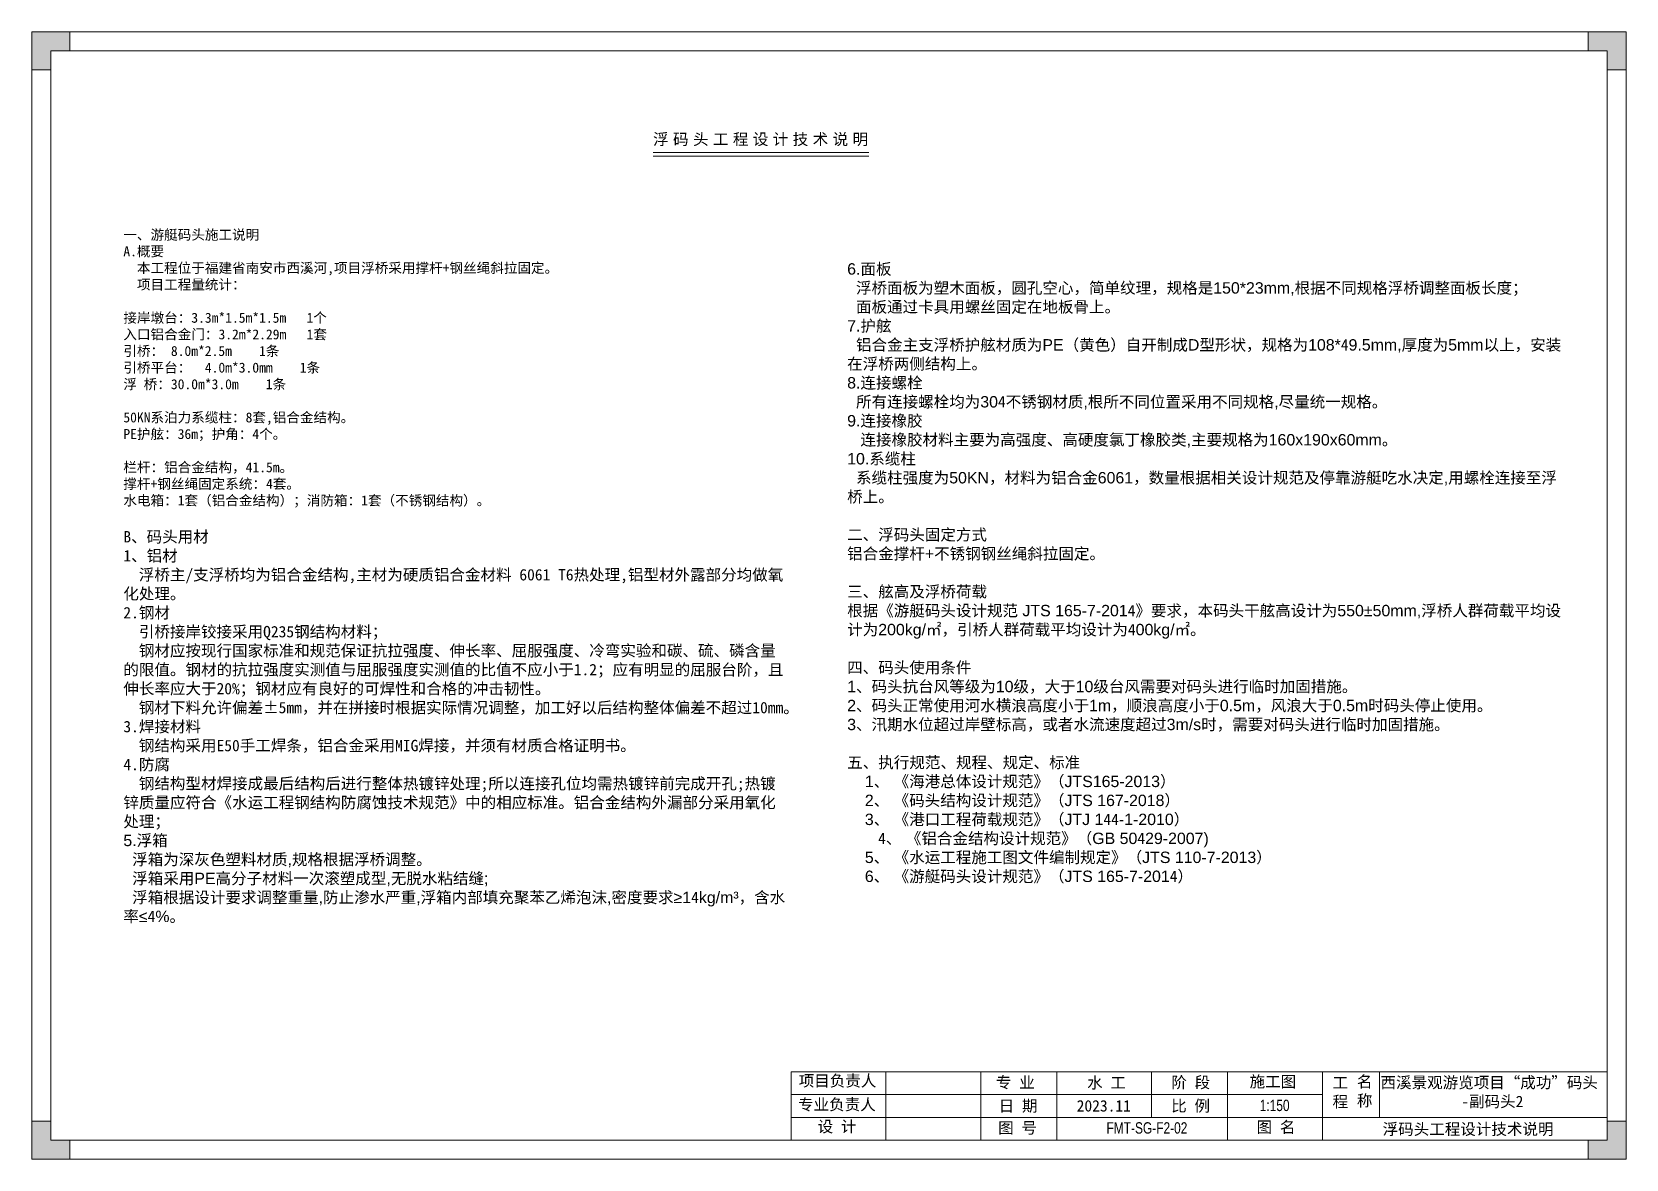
# Model space of a CAD drawing. Header units: millimetres. Extents: x 136606 to 1231039, y 82794 to 127364.
# Drawn here: x 267763 to 330762, y 82794 to 127345 of the extents above; entities that cross this region are included whole.
import ezdxf
from ezdxf.enums import TextEntityAlignment as Align

# ---------------------------------------------------------------- set-up
doc = ezdxf.new("R2010")
doc.units = ezdxf.units.MM
doc.layers.add('图框', color=7, linetype='Continuous', lineweight=13)
doc.layers.add('文本', color=3, linetype='Continuous', lineweight=13)
doc.styles.add('Arial', font='arial.ttf')
doc.styles.get("Standard").update_dxf_attribs({"font": 'arial.ttf'})

msp = doc.modelspace()

# ---------------------------------------------------------------- texts
at = {"layer": '文本', "style": 'Arial'}
for s, p in [('浮 码 头 工 程 设 计 技 术 说 明', (296559.251, 123108.9561)), ('浮码头工程设计技术说明', (324515.8712, 83986.3462))]:
    msp.add_text(s, height=450, dxfattribs=at).set_placement(p, align=Align.MIDDLE)
at = {"layer": '文本', "style": 'Arial', "width": 0.75}
for s, p in [('1:150', (316283.5259, 84558.241)), ('FMT-SG-F2-02', (310228.3687, 83667.0802))]:
    msp.add_text(s, height=450, dxfattribs=at).set_placement(p, align=Align.BOTTOM_LEFT)
at = {"layer": '文本', "char_height": 450, "attachment_point": 1, "style": 'Arial'}
for s, insert, width in [('{\\fKaiTi|b0|i0|c134|p49;\\H0.875x;一、游艇码头施工说明\\PA.概要\\P  本工程位于福建省南安市西溪河,项目浮桥采用撑杆+钢丝绳斜拉固定。\\P  项目工程量统计：\\P \\P接岸墩台：3.3m*1.5m*1.5m   1个\\P入口铝合金门：3.2m*2.29m   1套\\P引桥： 8.0m*2.5m    1条 \\P引桥平台：  4.0m*3.0mm    1条\\P浮 桥：30.0m*3.0m    1条\\P\\P50KN系泊力系缆柱：8套,铝合金结构。\\PPE护舷：36m；护角：4个。\\P\\P栏杆：铝合金结构，41.5m。\\P撑杆+钢丝绳固定系统：4套。\\P水电箱：1套（铝合金结构）；消防箱：1套（不锈钢结构）。\\P\\H1.14286x;\\PB、码头用材\\P1、铝材\\P  浮桥主/支浮桥均为铝合金结构,主材为硬质铝合金材料 6061 T6热处理,铝型材外露部分均做氧化处理。\\P2.钢材\\P  引桥接岸铰接采用Q235钢结构材料；\\P  钢材应按现行国家标准和规范保证抗拉强度、伸长率、屈服强度、冷弯实验和碳、硫、磷含量的限值。钢材的抗拉强度实测值与屈服强度实测值的比值不应小于1.2；应有明显的屈服台阶，且伸长率应大于20%；钢材应有良好的可焊性和合格的冲击韧性。\\P  钢材下料允许偏差%%P5mm，并在拼接时根据实际情况调整，加工好以后结构整体偏差不超过10mm。\\P3.焊接材料\\P  钢结构采用E50手工焊条，铝合金采用MIG焊接，并须有材质合格证明书。\\P4.防腐\\P  钢结构型材焊接成最后结构后进行整体热镀锌处理;所以连接孔位均需热镀锌前完成开孔;热镀锌质量应符合《水运工程钢结构防腐蚀技术规范》中的相应标准。铝合金结构外漏部分采用氧化处理；\\P}5.{\\fKaiTi|b0|i0|c134|p49;浮箱}\\P  {\\fKaiTi|b0|i0|c134|p49;浮箱为深灰色塑料材质},{\\fKaiTi|b0|i0|c134|p49;规格根据浮桥调整。}\\P  {\\fKaiTi|b0|i0|c134|p49;浮箱采用}PE{\\fKaiTi|b0|i0|c134|p49;高分子材料一次滚塑成型},{\\fKaiTi|b0|i0|c134|p49;无脱水粘结缝};\\P  {\\fKaiTi|b0|i0|c134|p49;浮箱根据设计要求调整重量},{\\fKaiTi|b0|i0|c134|p49;防止渗水严重},{\\fKaiTi|b0|i0|c134|p49;浮箱内部填充聚苯乙烯泡沫},{\\fKaiTi|b0|i0|c134|p49;密度要求}≥1{\\fKaiTi|b0|i0|c0|p49;4}kg/m³{\\fKaiTi|b0|i0|c134|p49;，含水率}≤{\\fKaiTi|b0|i0|c0|p49;4}%{\\fKaiTi|b0|i0|c134|p49;。\\P\\P  }', (271377.3122, 119524.8458), 26081.4979), ('\\P6.{\\fKaiTi|b0|i0|c134|p49;面板}\\P  {\\fKaiTi|b0|i0|c134|p49;浮桥面板为塑木面板，圆孔空心，简单纹理，规格是}150*23mm,{\\fKaiTi|b0|i0|c134|p49;根据不同规格浮桥调整面板长度；}\\P  {\\fKaiTi|b0|i0|c134|p49;面板通过卡具用螺丝固定在地板骨上。}\\P7.{\\fKaiTi|b0|i0|c134|p49;护舷}\\P  {\\fKaiTi|b0|i0|c134|p49;铝合金主支浮桥护舷材质为}PE{\\fKaiTi|b0|i0|c134|p49;（黄色）自开制成}D{\\fKaiTi|b0|i0|c134|p49;型形状，规格为}108*{\\fKaiTi|b0|i0|c0|p49;4}9.5mm,{\\fKaiTi|b0|i0|c134|p49;厚度为}5mm{\\fKaiTi|b0|i0|c134|p49;以上，安装在浮桥两侧结构上。}\\P8.{\\fKaiTi|b0|i0|c134|p49;连接螺栓}\\P  {\\fKaiTi|b0|i0|c134|p49;所有连接螺栓均为}30{\\fKaiTi|b0|i0|c0|p49;4\\fKaiTi|b0|i0|c134|p49;不锈钢材质},{\\fKaiTi|b0|i0|c134|p49;根所不同位置采用不同规格},{\\fKaiTi|b0|i0|c134|p49;尽量统一规格。} \\P9.{\\fKaiTi|b0|i0|c134|p49;连接橡胶}\\P   {\\fKaiTi|b0|i0|c134|p49;连接橡胶材料主要为高强度、高硬度氯丁橡胶类},{\\fKaiTi|b0|i0|c134|p49;主要规格为}160x190x60mm{\\fKaiTi|b0|i0|c134|p49;。}\\P10.{\\fKaiTi|b0|i0|c134|p49;系缆柱}\\P  {\\fKaiTi|b0|i0|c134|p49;系缆柱强度为}50KN{\\fKaiTi|b0|i0|c134|p49;，材料为铝合金}6061{\\fKaiTi|b0|i0|c134|p49;，数量根据相关设计规范及停靠游艇吃水决定},{\\fKaiTi|b0|i0|c134|p49;用螺栓连接至浮桥上。}\\P\\P{\\fKaiTi|b0|i0|c134|p49;二、浮码头固定方式}\\P{\\fKaiTi|b0|i0|c134|p49;铝合金撑杆}+{\\fKaiTi|b0|i0|c134|p49;不锈钢钢丝绳斜拉固定。}\\P\\P{\\fKaiTi|b0|i0|c134|p49;三、舷高及浮桥荷载}\\P{\\fKaiTi|b0|i0|c134|p49;根据《游艇码头设计规范} JTS 165-7-201{\\fKaiTi|b0|i0|c0|p49;4\\fKaiTi|b0|i0|c134|p49;》要求，本码头干舷高设计为}550%%P50mm,{\\fKaiTi|b0|i0|c134|p49;浮桥人群荷载平均设计为}200kg/{\\fKaiTi|b0|i0|c129|p49;㎡\\fKaiTi|b0|i0|c134|p49;，引桥人群荷载平均设计为\\fKaiTi|b0|i0|c0|p49;4}00kg/{\\fKaiTi|b0|i0|c129|p49;㎡\\fKaiTi|b0|i0|c134|p49;。}\\P\\P{\\fKaiTi|b0|i0|c134|p49;四、码头使用条件\\P}1{\\fKaiTi|b0|i0|c134|p49;、码头抗台风等级为}10{\\fKaiTi|b0|i0|c134|p49;级，大于}10{\\fKaiTi|b0|i0|c134|p49;级台风需要对码头进行临时加固措施。\\P}2{\\fKaiTi|b0|i0|c134|p49;、码头正常使用河水横浪高度小于}1m{\\fKaiTi|b0|i0|c134|p49;，顺浪高度小于}0.5m{\\fKaiTi|b0|i0|c134|p49;，风浪大于}0.5m{\\fKaiTi|b0|i0|c134|p49;时码头停止使用。\\P}3{\\fKaiTi|b0|i0|c134|p49;、汛期水位超过岸壁标高，或者水流速度超过}3m/s{\\fKaiTi|b0|i0|c134|p49;时，需要对码头进行临时加固措施。\\P\\P五、执行规范、规程、规定、标准}\\P    1{\\fKaiTi|b0|i0|c134|p49;、} {\\fKaiTi|b0|i0|c134|p49;《海港总体设计规范》（}JTS165-2013{\\fKaiTi|b0|i0|c134|p49;）}\\P    2{\\fKaiTi|b0|i0|c134|p49;、} {\\fKaiTi|b0|i0|c134|p49;《码头结构设计规范》（}JTS 167-2018{\\fKaiTi|b0|i0|c134|p49;）}\\P    3{\\fKaiTi|b0|i0|c134|p49;、} {\\fKaiTi|b0|i0|c134|p49;《港口工程荷载规范》（}JTJ 1{\\fKaiTi|b0|i0|c0|p49;44}-1-2010{\\fKaiTi|b0|i0|c134|p49;）}\\P{\\fKaiTi|b0|i0|c0|p49;    4\\fKaiTi|b0|i0|c134|p49;、} {\\fKaiTi|b0|i0|c134|p49;《铝合金结构设计规范》（}GB 50{\\fKaiTi|b0|i0|c0|p49;4}29-2007)\\P    5{\\fKaiTi|b0|i0|c134|p49;、} {\\fKaiTi|b0|i0|c134|p49;《水运工程施工图文件编制规定》（}JTS 110-7-2013{\\fKaiTi|b0|i0|c134|p49;）}\\P    6{\\fKaiTi|b0|i0|c134|p49;、} {\\fKaiTi|b0|i0|c134|p49;《游艇码头设计规范》（}JTS 165-7-201{\\fKaiTi|b0|i0|c0|p49;4\\fKaiTi|b0|i0|c134|p49;）}', (299980.6331, 118951.2021), 28161.258282)]:
    msp.add_mtext(s, dxfattribs=dict(at, insert=insert, width=width))

# ---------------------------------------------------------------- blocks, each defined once
blk = doc.blocks.new('GW-TK')
at = {"layer": '图框', "linetype": 'Continuous', "lineweight": 0}
h = blk.add_hatch(color=256, dxfattribs=at)
h.dxf.hatch_style = 1
h.paths.add_polyline_path([(927183.55, 464715.01), (927183.55, 464705.01), (927188.55, 464705.01), (927188.55, 464710.01), (927193.56, 464710.01), (927193.56, 464715.01)])
h = blk.add_hatch(color=256, dxfattribs=at)
h.dxf.hatch_style = 1
h.paths.add_polyline_path([(927593.55, 464715.01), (927593.55, 464710.01), (927598.55, 464710.01), (927598.55, 464705.01), (927603.55, 464705.01), (927603.55, 464715.01)])
h = blk.add_hatch(color=256, dxfattribs=at)
h.dxf.hatch_style = 1
h.paths.add_polyline_path([(927193.56, 464418.01), (927193.56, 464423.01), (927188.55, 464423.01), (927188.55, 464428.01), (927183.55, 464428.01), (927183.55, 464418.01)])
h = blk.add_hatch(color=256, dxfattribs=at)
h.dxf.hatch_style = 1
h.paths.add_polyline_path([(927603.55, 464418.01), (927603.55, 464428.01), (927598.55, 464428.01), (927598.55, 464423.01), (927593.55, 464423.01), (927593.55, 464418.01)])
at = {"layer": '图框', "linetype": 'Continuous'}
for p, q in [((927383.55, 464441.02), (927383.55, 464423.01)), ((927408.55, 464441.02), (927408.55, 464423.01)), ((927433.55, 464441.02), (927433.55, 464423.01)), ((927453.55, 464441.02), (927453.55, 464423.01)), ((927478.55, 464441.02), (927478.55, 464429.01)), ((927498.55, 464441.02), (927498.55, 464423.01)), ((927523.55, 464441.02), (927523.55, 464423.01)), ((927538.55, 464441.02), (927538.55, 464429.01)), ((927383.55, 464435.01), (927523.55, 464435.01)), ((927451.56, 464429.01), (927383.55, 464429.01)), ((927383.55, 464429.01), (927598.55, 464429.01))]:
    blk.add_line(p, q, dxfattribs=at)
at = {"layer": '图框', "linetype": 'Continuous', "lineweight": 0}
for points in [[(927188.55, 464705.01), (927188.55, 464710.01), (927193.56, 464710.01), (927193.56, 464715.01), (927183.55, 464715.01), (927183.55, 464705.01)], [(927598.55, 464705.01), (927598.55, 464710.01), (927593.55, 464710.01), (927593.55, 464715.01), (927603.55, 464715.01), (927603.55, 464705.01)], [(927188.55, 464428.01), (927188.55, 464423.01), (927193.56, 464423.01), (927193.56, 464418.01), (927183.55, 464418.01), (927183.55, 464428.01)], [(927598.55, 464428.01), (927598.55, 464423.01), (927593.55, 464423.01), (927593.55, 464418.01), (927603.55, 464418.01), (927603.55, 464428.01)]]:
    blk.add_lwpolyline(points, close=True, dxfattribs=at)
at = {"layer": '图框'}
for points in [[(927183.55, 464715.01), (927603.55, 464715.01), (927603.55, 464418.01), (927183.55, 464418.01)], [(927188.55, 464710.01), (927598.55, 464710.01), (927598.55, 464423.01), (927188.55, 464423.01)]]:
    blk.add_lwpolyline(points, close=True, dxfattribs=at)
at = {"layer": '图框', "linetype": 'Continuous'}
blk.add_lwpolyline([(927383.55, 464441.02), (927598.55, 464441.02)], dxfattribs=at)
at = {"layer": '图框', "linetype": 'Continuous', "char_height": 3, "attachment_point": 1}
for s, width, heights, insert in [('{\\fSimSun|b0|i0|c134|p2;项目负责人}', 26.0225, [0], (927385.56, 464440.15)), ('{\\fSimSun|b0|i0|c134|p2;专 业}', 12.8345, [0], (927437.53, 464439.73)), ('{\\fSimSun|b0|i0|c134|p2;阶 段}', 17.4775, [0], (927483.73, 464439.73)), ('{\\fSimSun|b0|i0|c134|p2;工 程}', 5.2119, [0], (927526.21, 464439.66)), ('{\\fSimSun|b0|i0|c134|p2;名 称}', 5.2119, [0], (927532.62, 464439.93)), ('{\\fSimSun|b0|i0|c134|p2;专业负责人}', 24.6361, [2.04], (927385.39, 464433.9)), ('{\\fSimSun|b0|i0|c134|p2;日 期}', 11.224, [0], (927438.25, 464433.55)), ('{\\fSimSun|b0|i0|c134|p2;比 例}', 10.9146, [0], (927483.71, 464433.55)), ('{\\fSimSun|b0|i0|c134|p2;设 计}', 16.2353, [0], (927390.55, 464428.09)), ('{\\fSimSun|b0|i0|c134|p2;图 号}', 23.6261, [0], (927438.11, 464427.75)), ('{\\fSimSun|b0|i0|c134|p2;图 名}', 12.066, [0], (927506.19, 464427.94))]:
    blk.add_mtext_dynamic_manual_height_columns(s, width=width, gutter_width=17.5, heights=heights, dxfattribs=dict(at, insert=insert))
at = {"layer": '图框', "color": 3, "linetype": 'Continuous', "char_height": 3, "attachment_point": 1}
for s, width, insert in [('{\\fSimSun|b0|i0|c134|p2;水 工}', 11.224, (927461.55, 464439.63)), ('\\pt9;{\\fSimSun|b0|i0|c134|p2;施工图}', 18.6303, (927504.36, 464439.94)), ('\\pi0.39911,t9.39911;{\\fSimSun|b0|i0|c134|p2;西溪景观游览项目“成功”码头\\P\\pi21.67411,t30.67411;-副码头2}', 60.0149, (927538.45, 464439.71)), ('{\\fSimSun|b0|i0|c134|p2;2023.11}', 11.224, (927458.8, 464433.55))]:
    blk.add_mtext_dynamic_manual_height_columns(s, width=width, gutter_width=17.5, heights=[0], dxfattribs=dict(at, insert=insert))

# ---------------------------------------------------------------- linework, layer by layer
at = {"layer": '文本'}
msp.add_line((292308.9818, 122436.6498), (300840.5983, 122436.6498), dxfattribs=at)
at = {"layer": '文本', "const_width": 40.5}
msp.add_lwpolyline([(292308.9818, 122571.6498), (300840.5983, 122571.6498)], dxfattribs=at)

# ---------------------------------------------------------------- block references
at = {"xscale": 150, "yscale": 150, "zscale": 150}
msp.add_blockref('GW-TK', (-138809770.2061, -69579907.2778), dxfattribs=at)

msp.set_redraw_order([(e.dxf.handle, doc.entitydb.next_handle()) for e in msp.query("TEXT MTEXT ATTDEF DIMENSION ARC_DIMENSION")])  # texts and dimensions are drawn at this point

doc.saveas('drawing.dxf')
